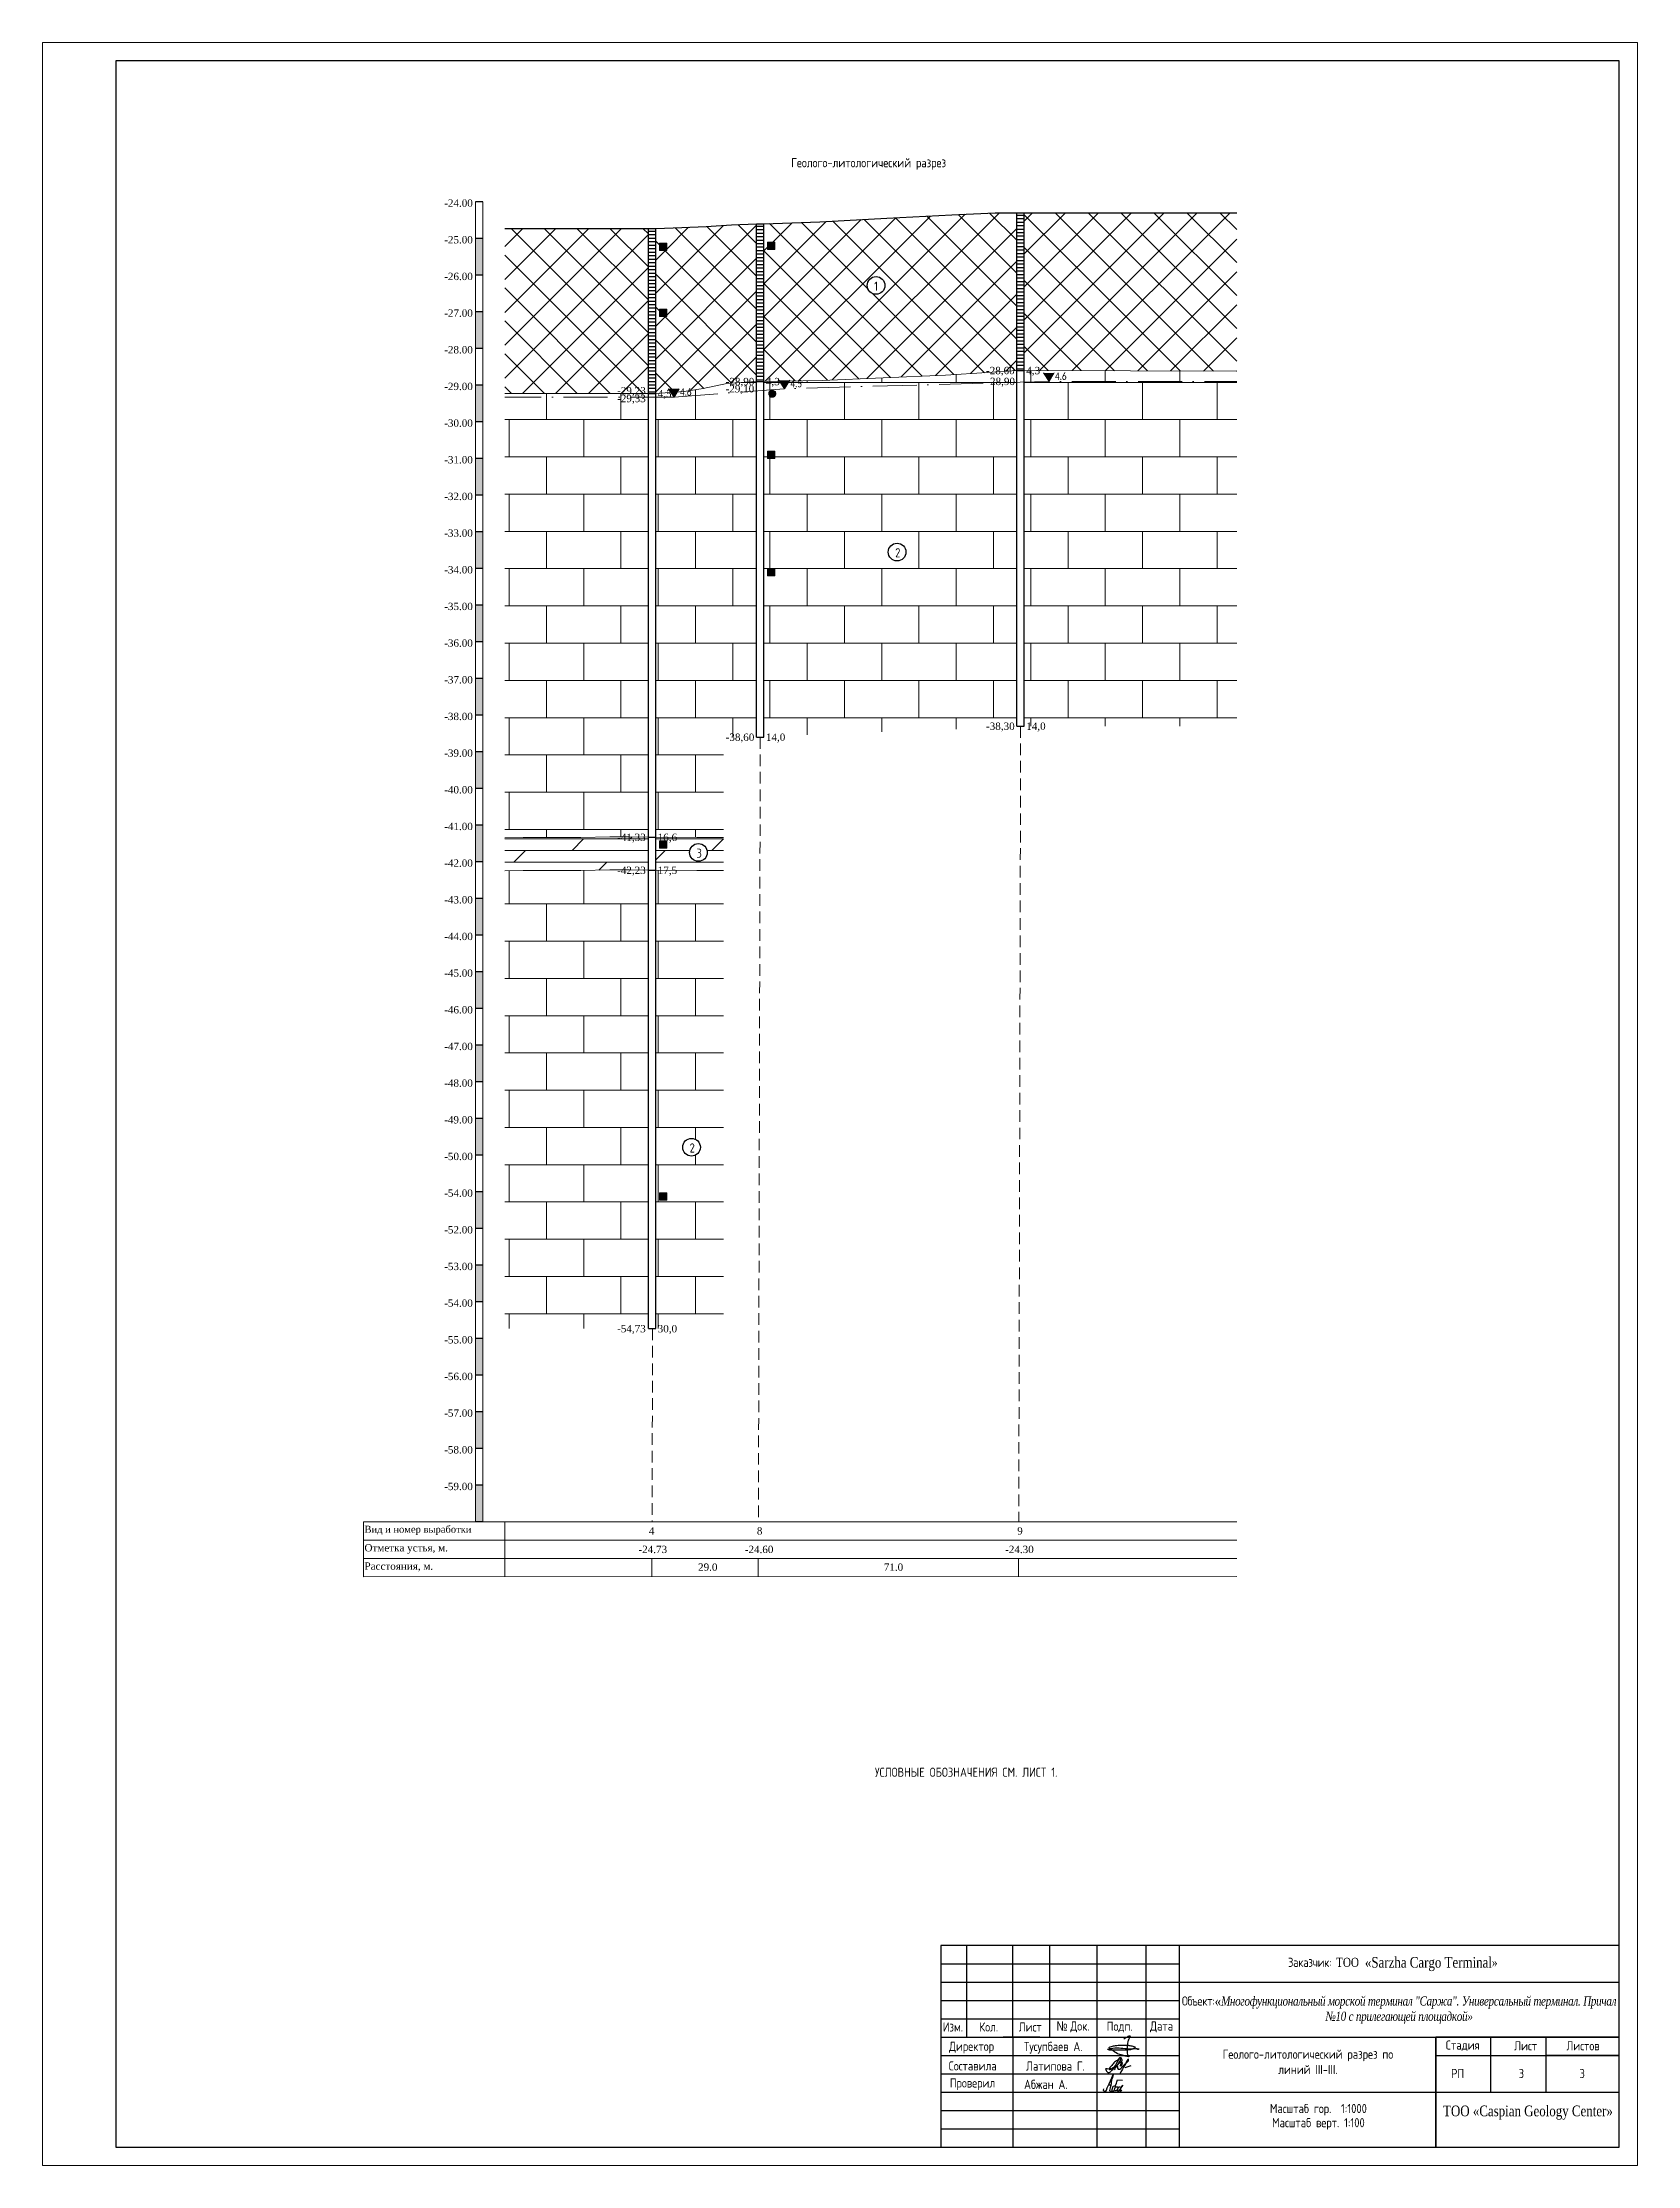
# Model space of a CAD drawing. Header units: millimetres. Extents: x 19501 to 20861, y 4502 to 5081.
# Drawn here: x 20426 to 20861, y 4502 to 5081 of the extents above; entities that cross this region are included whole.
import ezdxf

# ---------------------------------------------------------------- set-up
doc = ezdxf.new("R2010")
doc.units = ezdxf.units.MM
for name, pattern in [('ACAD_ISO03W100', [30, 12, -18]), ('ACAD_ISO10W100', [18, 12, -3, 0, -3]), ('HIDDEN2', [4.7625, 3.175, -1.5875])]:
    doc.linetypes.add(name, pattern=pattern)
for name, color, linetype, lineweight in [('ВодаГ', 160, 'ACAD_ISO03W100', 25), ('Известняк', 86, 'Continuous', 15), ('Мергель полускальный', 137, 'Continuous', 15), ('монолит', 1, 'Continuous', 9), ('Насып-навал грунта', 36, 'Continuous', 15), ('Рамка 1', 3, 'Continuous', 50)]:
    doc.layers.add(name, color=color, linetype=linetype, lineweight=lineweight)
doc.layers.add('керн', color=7, linetype='Continuous')
doc.layers.add('Рамка проb', color=7, linetype='Continuous')
doc.styles.add('roman', font='times.ttf')
doc.styles.add('simples.shx', font='simplex.shx', dxfattribs={"width": 0.8, "height": 2.5})
doc.styles.add('STYLE1', font='simplex.shx', dxfattribs={"width": 0.8})

msp = doc.modelspace()

# ---------------------------------------------------------------- texts
at = {"color": 7, "ltscale": 2, "style": 'simples.shx', "width": 0.8}
for s, p in [('1', (20653.22, 5013.56)), ('2', (20658.96, 4940.85)), ('3', (20604.78, 4858.93)), ('2', (20602.89, 4778.54))]:
    msp.add_text(s, height=2.5, dxfattribs=at).set_placement(p)
at = {"color": 0, "char_height": 2.5, "attachment_point": 5, "style": 'STYLE1'}
for s, insert, width in [('Геолого-литологический разрез', (20651.72, 5048.13), 118.8393), ('УСЛОВНЫЕ ОБОЗНАЧЕНИЯ СМ. ЛИСТ 1.', (20678.3, 4609.53), 118.8393), ('Изм.{\\Ftxt|c204; }', (20674.7, 4540.06), 10.4131), ('Кол.{\\Ftxt|c204; }', (20684.47, 4540.06), 11.8331), ('Лист{\\Ftxt|c204; }', (20695.78, 4540.06), 10.4131), ('{\\fArial|b0|i0|c204|p34;№ }Док.{\\Ftxt|c204; }', (20707.47, 4540.06), 12.1877), ('Подп.{\\Ftxt|c204; }', (20720.19, 4540.06), 10.7681), ('Дата{\\Ftxt|c204; }', (20731.62, 4540.06), 10.4531), ('Директор{\\Ftxt|c204; }', (20679.78, 4534.45), 17.5313), ('Тусупбаев А.', (20702.05, 4534.4), 24.9484), ('Геолого-литологический разрез по линий III-III.', (20771.52, 4530.55), 52.7703), ('Стадия{\\Ftxt|c204; }', (20813.73, 4534.92), 17.5328), ('Лист{\\Ftxt|c204; }', (20830.88, 4534.92), 15.0411), ('Листов{\\Ftxt|c204; }', (20846.53, 4534.92), 17.1773), ('Составила{\\Ftxt|c204; }', (20680.09, 4529.45), 21.0924), ('Латипова Г.{\\Ftxt|c204; }', (20702.66, 4529.4), 20.9651), ('РП', (20812.35, 4527.37), 11.1265), ('3', (20829.72, 4527.37), 10.4145), ('3', (20846.32, 4527.37), 10.4145), ('Проверил{\\Ftxt|c204; }', (20680.04, 4524.45), 19.5348), ('Абжан А.{\\Ftxt|c204; }', (20700.04, 4524.4), 17.5313), ('Масштаб гор.  1:1000{\\Ftxt|c204; }', (20774.37, 4517.48), 37.465), ('Масштаб верт. 1:100{\\Ftxt|c204; }', (20774.37, 4513.62), 37.465)]:
    msp.add_mtext(s, dxfattribs=dict(at, insert=insert, width=width))
at = {"color": 2, "attachment_point": 1, "style": 'roman'}
for s, insert, char_height, width, line_spacing_factor in [('{\\C256;-24.00}', (20535.97, 5038.47), 2, 8.3092, 0.72), ('{\\C256;-25.00}', (20535.97, 5028.47), 2, 8.3092, 0.72), ('{\\C256;-26.00}', (20535.97, 5018.47), 2, 8.3092, 0.72), ('{\\C256;-27.00}', (20535.97, 5008.47), 2, 8.3092, 0.72), ('{\\C256;-28.00}', (20535.97, 4998.47), 2, 8.3092, 0.72), ('{\\C256;4,3}', (20694.7, 4992.8), 2, 8.3092, 0.72), ('{\\C256;-29.00}', (20535.97, 4988.47), 2, 8.3092, 0.72), ('{\\C256;4,3}', (20623.7, 4989.8), 2, 8.3092, 0.72), ('{\\C256;-30.00}', (20535.97, 4978.47), 2, 8.3092, 0.72), ('{\\C256;-31.00}', (20535.97, 4968.47), 2, 8.3092, 0.72), ('{\\C256;-32.00}', (20535.97, 4958.47), 2, 8.3092, 0.72), ('{\\C256;-33.00}', (20535.97, 4948.47), 2, 8.3092, 0.72), ('{\\C256;-34.00}', (20535.97, 4938.47), 2, 8.3092, 0.72), ('{\\C256;-35.00}', (20535.97, 4928.47), 2, 8.3092, 0.72), ('{\\C256;-36.00}', (20535.97, 4918.47), 2, 8.3092, 0.72), ('{\\C256;-37.00}', (20535.97, 4908.47), 2, 8.3092, 0.72), ('{\\C256;-38.00}', (20535.97, 4898.47), 2, 8.3092, 0.72), ('{\\C256;14,0}', (20623.7, 4892.8), 2, 8.3092, 0.72), ('{\\C256;14,0}', (20694.7, 4895.8), 2, 8.3092, 0.72), ('{\\C256;-39.00}', (20535.97, 4888.47), 2, 8.3092, 0.72), ('{\\C256;-40.00}', (20535.97, 4878.47), 2, 8.3092, 0.72), ('{\\C256;-41.00}', (20535.97, 4868.47), 2, 8.3092, 0.72), ('{\\C256;16,6}', (20594.2, 4865.5), 2, 8.3092, 0.72), ('{\\C256;-42.00}', (20535.97, 4858.47), 2, 8.3092, 0.72), ('{\\C256;17,5}', (20594.2, 4856.5), 2, 8.3092, 0.72), ('{\\C256;-43.00}', (20535.97, 4848.47), 2, 8.3092, 0.72), ('{\\C256;-44.00}', (20535.97, 4838.47), 2, 8.3092, 0.72), ('{\\C256;-45.00}', (20535.97, 4828.47), 2, 8.3092, 0.72), ('{\\C256;-46.00}', (20535.97, 4818.47), 2, 8.3092, 0.72), ('{\\C256;-47.00}', (20535.97, 4808.47), 2, 8.3092, 0.72), ('{\\C256;-48.00}', (20535.97, 4798.47), 2, 8.3092, 0.72), ('{\\C256;-49.00}', (20535.97, 4788.47), 2, 8.3092, 0.72), ('{\\C256;-50.00}', (20535.97, 4778.47), 2, 8.3092, 0.72), ('{\\C256;-54.00}', (20535.97, 4768.47), 2, 8.3092, 0.72), ('{\\C256;-52.00}', (20535.97, 4758.47), 2, 8.3092, 0.72), ('{\\C256;-53.00}', (20535.97, 4748.47), 2, 8.3092, 0.72), ('{\\C256;-54.00}', (20535.97, 4738.47), 2, 8.3092, 0.72), ('{\\C256;30,0}', (20594.2, 4731.5), 2, 8.3092, 0.72), ('{\\C256;-55.00}', (20535.97, 4728.47), 2, 8.3092, 0.72), ('{\\C256;-56.00}', (20535.97, 4718.47), 2, 8.3092, 0.72), ('{\\C256;-57.00}', (20535.97, 4708.47), 2, 8.3092, 0.72), ('{\\C256;-58.00}', (20535.97, 4698.47), 2, 8.3092, 0.72), ('{\\C256;-59.00}', (20535.97, 4688.47), 2, 8.3092, 0.72), ('{\\C256;Вид и номер выработки}', (20514.23, 4676.75), 1.9, 50.4773, 0.631579), ('{\\C256;Расстояния, м.}', (20514.23, 4666.75), 2, 39.4868, 0.72), ('{\\C256;Отметка устья, м.}', (20514.23, 4671.75), 2, 39.4868, 0.72)]:
    msp.add_mtext(s, dxfattribs=dict(at, insert=insert, char_height=char_height, width=width, line_spacing_factor=line_spacing_factor))
at = {"char_height": 2, "width": 8.3092, "attachment_point": 1, "line_spacing_factor": 0.72, "style": 'roman'}
for s, insert in [('-28,60', (20683.74, 4992.8)), ('-29,23', (20583.13, 4987.3)), ('-29,33', (20583.13, 4985.17)), ('4,5', (20594.2, 4986.5)), ('-29,10', (20612.71, 4987.83)), ('-28,90', (20612.74, 4989.8)), ('-28,90', (20683.82, 4989.83)), ('-38,60', (20612.74, 4892.8)), ('-38,30', (20683.74, 4895.8)), ('-41,33', (20583.13, 4865.5)), ('-42,23', (20583.13, 4856.5)), ('-54,73', (20583.13, 4731.5)), ('4', (20591.78, 4676.34)), ('8', (20621.23, 4676.34)), ('9', (20692.23, 4676.34)), ('-24.73', (20588.94, 4671.3)), ('-24.60', (20617.94, 4671.3)), ('-24.30', (20688.94, 4671.3)), ('29.0', (20605.2, 4666.47)), ('71.0', (20655.85, 4666.47))]:
    msp.add_mtext(s, dxfattribs=dict(at, insert=insert))
at = {"color": 5, "lineweight": 13, "ltscale": 0.5, "char_height": 2, "width": 3.044, "attachment_point": 1, "style": 'STYLE1'}
for s, insert in [('{\\fCalibri|b0|i0|c204|p34;4.6}', (20702.54, 4991.23)), ('{\\fCalibri|b0|i0|c204|p34;4.6}', (20600.27, 4986.93)), ('{\\fCalibri|b0|i0|c204|p34;4.5}', (20630.4, 4989.23))]:
    msp.add_mtext(s, dxfattribs=dict(at, insert=insert))
at = {"color": 2, "char_height": 2.5, "width": 120.0086, "attachment_point": 5, "style": 'STYLE1'}
for s, insert in [('\\A1;{\\T0.95;\\C256;Заказчик: \\fTimes New Roman|b0|i0|c204|p18;\\T1;ТОО \\A0;\\H1.16667x; «\\fTimes New Roman|b0|i0|c0|p18;Sarzha Cargo Terminal\\A1;\\fTimes New Roman|b0|i0|c204|p18;\\H0.85714x;»\\fTimes New Roman|b0|i1|c204|p18;\\T0.95;  }', (20794.65, 4557.21)), ('{\\fTimes New Roman|b0|i0|c204|p18;\\H1.16667x;\\C256;ТОО «Caspian Geology Center»}', (20831.52, 4516.69))]:
    msp.add_mtext(s, dxfattribs=dict(at, insert=insert))
at = {"color": 0, "insert": (20796.37, 4544.76), "char_height": 2.5, "width": 120.0086, "attachment_point": 5, "line_spacing_factor": 0.9, "style": 'STYLE1'}
msp.add_mtext('\\A1;{\\T0.95;\\C256;Объект:\\A0;\\fTimes New Roman|b0|i0|c204|p18;\\H1.16667x;\\T1;«\\A1;\\fTimes New Roman|b0|i1|c204|p18;\\H0.85714x;\\T0.95;Многофункциональный морской терминал "Саржа". Универсальный терминал. Причал №10 с прилегающей площадкой»}', dxfattribs=at)

# ---------------------------------------------------------------- hatches: boundary and pattern name
h = msp.add_hatch()
h.set_pattern_fill('LINE', color=256, scale=0.3)
h.set_pattern_definition([(0, (-730781.7391, -5112699.8609), (0, 0.9525), [])])
h.paths.add_polyline_path([(20621.14, 4988.85), (20623.14, 4988.85), (20623.14, 5031.85), (20621.14, 5031.85)])
h = msp.add_hatch()
h.set_pattern_fill('LINE', color=256, scale=0.3)
h.set_pattern_definition([(0, (-730710.7391, -5112696.8609), (0, 0.9525), [])])
h.paths.add_polyline_path([(20692.14, 4991.85), (20694.14, 4991.85), (20694.14, 5034.85), (20692.14, 5034.85)])
at = {"lineweight": 13}
for points in [[(20546.53, 5027.85), (20544.53, 5027.85), (20544.53, 5017.85), (20546.53, 5017.85)], [(20546.53, 5007.85), (20544.53, 5007.85), (20544.53, 4997.85), (20546.53, 4997.85)], [(20546.53, 4987.85), (20544.53, 4987.85), (20544.53, 4977.85), (20546.53, 4977.85)], [(20546.53, 4967.85), (20544.53, 4967.85), (20544.53, 4957.85), (20546.53, 4957.85)], [(20546.53, 4947.85), (20544.53, 4947.85), (20544.53, 4937.85), (20546.53, 4937.85)], [(20546.53, 4927.85), (20544.53, 4927.85), (20544.53, 4917.85), (20546.53, 4917.85)], [(20546.53, 4907.85), (20544.53, 4907.85), (20544.53, 4897.85), (20546.53, 4897.85)], [(20546.53, 4887.85), (20544.53, 4887.85), (20544.53, 4877.85), (20546.53, 4877.85)], [(20546.53, 4867.85), (20544.53, 4867.85), (20544.53, 4857.85), (20546.53, 4857.85)], [(20546.53, 4847.85), (20544.53, 4847.85), (20544.53, 4837.85), (20546.53, 4837.85)], [(20546.53, 4827.85), (20544.53, 4827.85), (20544.53, 4817.85), (20546.53, 4817.85)], [(20546.53, 4807.85), (20544.53, 4807.85), (20544.53, 4797.85), (20546.53, 4797.85)], [(20546.53, 4787.85), (20544.53, 4787.85), (20544.53, 4777.85), (20546.53, 4777.85)], [(20546.53, 4767.85), (20544.53, 4767.85), (20544.53, 4757.85), (20546.53, 4757.85)], [(20546.53, 4747.85), (20544.53, 4747.85), (20544.53, 4737.85), (20546.53, 4737.85)], [(20546.53, 4727.85), (20544.53, 4727.85), (20544.53, 4717.85), (20546.53, 4717.85)], [(20546.53, 4707.85), (20544.53, 4707.85), (20544.53, 4697.85), (20546.53, 4697.85)], [(20546.53, 4687.85), (20544.53, 4687.85), (20544.53, 4677.85), (20546.53, 4677.85)]]:
    msp.add_hatch(color=251, dxfattribs=at).paths.add_polyline_path(points)
h = msp.add_hatch()
h.set_pattern_fill('LINE', color=256, scale=0.3)
h.set_pattern_definition([(0, (-730811.2399, -5112703.1609), (0, 0.9525), [])])
h.paths.add_polyline_path([(20591.64, 4985.55), (20593.64, 4985.55), (20593.64, 5030.55), (20591.64, 5030.55)])
at = {"lineweight": 13, "ltscale": 0.5}
for points in [[(20702.33, 4991.13), (20699.37, 4991.13), (20700.92, 4988.85)], [(20600.05, 4986.83), (20597.09, 4986.83), (20598.64, 4984.55)], [(20630.18, 4989.13), (20627.22, 4989.13), (20628.77, 4986.85)]]:
    msp.add_hatch(color=5, dxfattribs=at).paths.add_polyline_path(points)
at = {"layer": 'ВодаГ', "lineweight": 13, "ltscale": 0.2}
msp.add_hatch(color=256, dxfattribs=at).paths.add_polyline_path([(20626.39, 4985.55, 1), (20624.32, 4985.55, 1)])
at = {"layer": 'Известняк'}
h = msp.add_hatch(dxfattribs=at)
h.set_pattern_fill('AR-B816', color=256, scale=0.05, style=0)
h.paths.add_polyline_path([(20591.64, 4985.55), (20552.49, 4985.55), (20552.49, 4864.38), (20557.54, 4864.47), (20565.68, 4864.47), (20573.25, 4864.44), (20581.15, 4864.6), (20586.54, 4864.6), (20591.64, 4864.55)])
h.paths.add_polyline_path([(20621.14, 4988.85), (20613.02, 4988.3), (20606.62, 4986.88), (20601.45, 4986.11), (20599.52, 4985.97), (20598.64, 4984.55), (20597.76, 4985.84), (20593.64, 4985.55), (20593.64, 4864.55), (20604.85, 4864.49), (20612.18, 4864.44), (20612.18, 4891.96), (20621.14, 4891.85)])
h.paths.add_polyline_path([(20692.14, 4991.85), (20684.07, 4991.26), (20672.69, 4990.53), (20655.7, 4989.85), (20639.02, 4989.1), (20630.08, 4988.96), (20628.77, 4986.85), (20627.37, 4988.92), (20623.14, 4988.85), (20623.14, 4891.85), (20647.45, 4893.03), (20673.96, 4893.87), (20692.14, 4894.85)])
h.paths.add_polyline_path([(20657.07, 4942.29, -1), (20661.89, 4942.29, -1)], flags=16)
h.paths.add_polyline_path([(20626.14, 4935.85), (20624.14, 4935.85), (20624.14, 4937.85), (20626.14, 4937.85)], flags=16)
h.paths.add_polyline_path([(20626.14, 4967.85), (20624.14, 4967.85), (20624.14, 4969.85), (20626.14, 4969.85)], flags=16)
h.paths.add_polyline_path([(20624.32, 4985.55, -1), (20626.39, 4985.55, -1)], flags=16)
h.paths.add_polyline_path([(20752.09, 4991.6), (20694.14, 4991.85), (20694.14, 4894.85), (20752.09, 4894.85)])
h.paths.add_polyline_path([(20591.64, 4855.55), (20586.54, 4855.6), (20581.15, 4855.6), (20573.25, 4855.44), (20565.68, 4855.47), (20557.54, 4855.47), (20552.49, 4855.38), (20552.49, 4730.55), (20591.64, 4730.55)])
h.paths.add_polyline_path([(20612.18, 4855.44), (20604.85, 4855.49), (20593.64, 4855.55), (20593.64, 4730.55), (20612.18, 4730.55)])
h.paths.add_polyline_path([(20605.82, 4779.98, -1), (20601.01, 4779.98, -1)], flags=16)
h.paths.add_polyline_path([(20596.64, 4767.55), (20596.64, 4765.55), (20594.64, 4765.55), (20594.64, 4767.55)], flags=16)
h.paths.add_polyline_path([(20582.51, 4982.03), (20591.14, 4982.03), (20591.14, 4986.3), (20582.51, 4986.3)], flags=9)
h.paths.add_polyline_path([(20582.51, 4984.16), (20591.14, 4984.16), (20591.14, 4988.43), (20582.51, 4988.43)], flags=9)
h.paths.add_polyline_path([(20582.51, 4862.36), (20591.14, 4862.36), (20591.14, 4866.63), (20582.51, 4866.63)], flags=9)
h.paths.add_polyline_path([(20612.09, 4984.69), (20620.72, 4984.69), (20620.72, 4988.96), (20612.09, 4988.96)], flags=9)
h.paths.add_polyline_path([(20612.13, 4986.66), (20620.75, 4986.66), (20620.75, 4990.93), (20612.13, 4990.93)], flags=9)
h.paths.add_polyline_path([(20593.65, 4983.36), (20598.35, 4983.36), (20598.35, 4987.63), (20593.65, 4987.63)], flags=24)
h.paths.add_polyline_path([(20599.71, 4983.56), (20603.9, 4983.56), (20603.9, 4988.41), (20599.71, 4988.41)], flags=24)
h.paths.add_polyline_path([(20593.35, 4862.36), (20599.52, 4862.36), (20599.52, 4866.63), (20593.35, 4866.63)], flags=9)
h.paths.add_polyline_path([(20612.13, 4889.66), (20620.75, 4889.66), (20620.75, 4893.93), (20612.13, 4893.93)], flags=24)
h.paths.add_polyline_path([(20683.2, 4986.69), (20691.83, 4986.69), (20691.83, 4990.96), (20683.2, 4990.96)], flags=24)
h.paths.add_polyline_path([(20658.33, 4940.22), (20660.92, 4940.22), (20660.92, 4943.97), (20658.33, 4943.97)], flags=8)
h.paths.add_polyline_path([(20683.13, 4989.66), (20691.75, 4989.66), (20691.75, 4993.93), (20683.13, 4993.93)], flags=9)
h.paths.add_polyline_path([(20623.15, 4986.66), (20627.85, 4986.66), (20627.85, 4990.93), (20623.15, 4990.93)], flags=24)
h.paths.add_polyline_path([(20629.84, 4985.88), (20634.03, 4985.88), (20634.03, 4990.73), (20629.84, 4990.73)], flags=24)
h.paths.add_polyline_path([(20683.13, 4892.66), (20691.75, 4892.66), (20691.75, 4896.93), (20683.13, 4896.93)], flags=25)
h.paths.add_polyline_path([(20622.85, 4889.66), (20629.02, 4889.66), (20629.02, 4893.93), (20622.85, 4893.93)], flags=9)
h.paths.add_polyline_path([(20694.15, 4989.66), (20698.85, 4989.66), (20698.85, 4993.93), (20694.15, 4993.93)], flags=9)
h.paths.add_polyline_path([(20701.98, 4987.86), (20706.17, 4987.86), (20706.17, 4992.71), (20701.98, 4992.71)], flags=9)
h.paths.add_polyline_path([(20693.85, 4892.66), (20700.02, 4892.66), (20700.02, 4896.93), (20693.85, 4896.93)], flags=9)
h.paths.add_polyline_path([(20582.51, 4853.36), (20591.14, 4853.36), (20591.14, 4857.63), (20582.51, 4857.63)], flags=9)
h.paths.add_polyline_path([(20582.51, 4728.36), (20591.14, 4728.36), (20591.14, 4732.63), (20582.51, 4732.63)], flags=9)
h.paths.add_polyline_path([(20602.27, 4777.91), (20604.85, 4777.91), (20604.85, 4781.66), (20602.27, 4781.66)], flags=8)
h.paths.add_polyline_path([(20593.35, 4853.36), (20599.52, 4853.36), (20599.52, 4857.63), (20593.35, 4857.63)], flags=9)
h.paths.add_polyline_path([(20593.58, 4728.36), (20599.75, 4728.36), (20599.75, 4732.63), (20593.58, 4732.63)], flags=9)
at = {"layer": 'керн', "lineweight": 13, "ltscale": 0.9}
for points in [[(20626.14, 4967.85), (20626.14, 4969.85), (20624.14, 4969.85), (20624.14, 4967.85)], [(20626.14, 4935.85), (20626.14, 4937.85), (20624.14, 4937.85), (20624.14, 4935.85)], [(20596.64, 4861.55), (20596.64, 4863.55), (20594.64, 4863.55), (20594.64, 4861.55)], [(20596.64, 4765.55), (20596.64, 4767.55), (20594.64, 4767.55), (20594.64, 4765.55)]]:
    msp.add_hatch(color=8, dxfattribs=at).paths.add_polyline_path(points)
at = {"layer": 'Мергель полускальный'}
h = msp.add_hatch(dxfattribs=at)
h.set_pattern_fill('DOLMIT', color=256, scale=0.5, style=0)
h.paths.add_polyline_path([(20591.64, 4864.55), (20586.54, 4864.6), (20581.15, 4864.6), (20573.25, 4864.44), (20565.68, 4864.47), (20557.54, 4864.47), (20552.49, 4864.38), (20552.49, 4855.38), (20557.54, 4855.47), (20565.68, 4855.47), (20573.25, 4855.44), (20581.15, 4855.6), (20586.54, 4855.6), (20591.64, 4855.55)])
h.paths.add_polyline_path([(20612.18, 4864.44), (20604.85, 4864.49), (20593.64, 4864.55), (20593.64, 4855.55), (20604.85, 4855.49), (20612.18, 4855.44)])
h.paths.add_polyline_path([(20596.64, 4861.55), (20594.64, 4861.55), (20594.64, 4863.55), (20596.64, 4863.55)], flags=16)
h.paths.add_polyline_path([(20602.9, 4860.37, -1), (20607.71, 4860.37, -1)], flags=16)
h.paths.add_polyline_path([(20582.51, 4853.36), (20591.14, 4853.36), (20591.14, 4857.63), (20582.51, 4857.63)], flags=9)
h.paths.add_polyline_path([(20582.51, 4862.36), (20591.14, 4862.36), (20591.14, 4866.63), (20582.51, 4866.63)], flags=9)
h.paths.add_polyline_path([(20604.16, 4858.3), (20606.74, 4858.3), (20606.74, 4862.05), (20604.16, 4862.05)], flags=8)
h.paths.add_polyline_path([(20593.35, 4853.36), (20599.52, 4853.36), (20599.52, 4857.63), (20593.35, 4857.63)], flags=9)
h.paths.add_polyline_path([(20593.35, 4862.36), (20599.52, 4862.36), (20599.52, 4866.63), (20593.35, 4866.63)], flags=9)
at = {"layer": 'монолит', "lineweight": 13, "ltscale": 0.9}
for points in [[(20596.64, 5024.55), (20596.64, 5026.55), (20594.64, 5026.55), (20594.64, 5024.55)], [(20626.14, 5024.85), (20626.14, 5026.85), (20624.14, 5026.85), (20624.14, 5024.85)], [(20596.64, 5006.55), (20596.64, 5008.55), (20594.64, 5008.55), (20594.64, 5006.55)]]:
    msp.add_hatch(color=256, dxfattribs=at).paths.add_polyline_path(points)
at = {"layer": 'Насып-навал грунта', "lineweight": 13}
h = msp.add_hatch(dxfattribs=at)
h.set_pattern_fill('NET', color=256, scale=2, angle=45, style=0)
h.paths.add_polyline_path([(20591.64, 5030.55), (20552.49, 5030.55), (20552.49, 4985.55), (20591.64, 4985.55)])
h.paths.add_polyline_path([(20621.14, 5031.85), (20614.3, 5031.52), (20607.44, 5031.04), (20600.77, 5030.8), (20593.64, 5030.55), (20593.64, 4985.55), (20601.45, 4986.11), (20606.62, 4986.88), (20613.02, 4988.3), (20621.14, 4988.85)])
h.paths.add_polyline_path([(20596.64, 5006.55), (20594.64, 5006.55), (20594.64, 5008.55), (20596.64, 5008.55)], flags=16)
h.paths.add_polyline_path([(20596.64, 5024.55), (20594.64, 5024.55), (20594.64, 5026.55), (20596.64, 5026.55)], flags=16)
h.paths.add_polyline_path([(20692.14, 5034.85), (20686.2, 5034.83), (20674.36, 5034.22), (20656.68, 5033.36), (20638.39, 5032.38), (20623.14, 5031.85), (20623.14, 4988.85), (20639.02, 4989.1), (20655.7, 4989.85), (20672.69, 4990.53), (20684.07, 4991.26), (20692.14, 4991.85)])
h.paths.add_polyline_path([(20651.34, 5015, -1), (20656.15, 5015, -1)], flags=16)
h.paths.add_polyline_path([(20626.14, 5024.85), (20624.14, 5024.85), (20624.14, 5026.85), (20626.14, 5026.85)], flags=16)
h.paths.add_polyline_path([(20752.09, 5034.85), (20694.14, 5034.85), (20694.14, 4991.85), (20752.09, 4991.6)])
h.paths.add_polyline_path([(20582.51, 4982.03), (20591.14, 4982.03), (20591.14, 4986.3), (20582.51, 4986.3)], flags=9)
h.paths.add_polyline_path([(20582.51, 4984.16), (20591.14, 4984.16), (20591.14, 4988.43), (20582.51, 4988.43)], flags=9)
h.paths.add_polyline_path([(20612.09, 4984.69), (20620.72, 4984.69), (20620.72, 4988.96), (20612.09, 4988.96)], flags=9)
h.paths.add_polyline_path([(20612.13, 4986.66), (20620.75, 4986.66), (20620.75, 4990.93), (20612.13, 4990.93)], flags=24)
h.paths.add_polyline_path([(20593.65, 4983.36), (20598.35, 4983.36), (20598.35, 4987.63), (20593.65, 4987.63)], flags=9)
h.paths.add_polyline_path([(20599.71, 4983.56), (20603.9, 4983.56), (20603.9, 4988.41), (20599.71, 4988.41)], flags=9)
h.paths.add_polyline_path([(20652.6, 5012.93), (20654.32, 5012.93), (20654.32, 5016.68), (20652.6, 5016.68)], flags=8)
h.paths.add_polyline_path([(20683.13, 4989.66), (20691.75, 4989.66), (20691.75, 4993.93), (20683.13, 4993.93)], flags=25)
h.paths.add_polyline_path([(20623.15, 4986.66), (20627.85, 4986.66), (20627.85, 4990.93), (20623.15, 4990.93)], flags=9)
h.paths.add_polyline_path([(20629.84, 4985.88), (20634.03, 4985.88), (20634.03, 4990.73), (20629.84, 4990.73)], flags=9)
h.paths.add_polyline_path([(20694.15, 4989.66), (20698.85, 4989.66), (20698.85, 4993.93), (20694.15, 4993.93)], flags=9)
h.paths.add_polyline_path([(20701.98, 4987.86), (20706.17, 4987.86), (20706.17, 4992.71), (20701.98, 4992.71)], flags=9)

# ---------------------------------------------------------------- linework, layer by layer
at = {"color": 7, "lineweight": 13}
for p, q in [((20544.53, 5037.85), (20544.53, 4677.85)), ((20546.53, 4677.85), (20546.53, 5037.85)), ((20513.99, 4677.85), (20513.99, 4662.85)), ((20513.99, 4677.85), (20752.09, 4677.85)), ((20513.99, 4672.85), (20752.09, 4672.85)), ((20513.99, 4667.85), (20752.09, 4667.85)), ((20592.63, 4667.85), (20592.63, 4662.86)), ((20621.63, 4667.85), (20621.63, 4662.86)), ((20692.63, 4667.85), (20692.63, 4662.86)), ((20513.99, 4662.85), (20752.09, 4662.87))]:
    msp.add_line(p, q, dxfattribs=at)
at = {"color": 7}
for p, q in [((20546.53, 5037.85), (20544.53, 5037.85)), ((20546.53, 5037.85), (20544.53, 5037.85)), ((20546.53, 5027.85), (20544.53, 5027.85)), ((20546.53, 5027.85), (20544.53, 5027.85)), ((20546.53, 5017.85), (20544.53, 5017.85)), ((20546.53, 5017.85), (20544.53, 5017.85)), ((20546.53, 5007.85), (20544.53, 5007.85)), ((20546.53, 5007.85), (20544.53, 5007.85)), ((20546.53, 4997.85), (20544.53, 4997.85)), ((20546.53, 4997.85), (20544.53, 4997.85)), ((20546.53, 4987.85), (20544.53, 4987.85)), ((20546.53, 4987.85), (20544.53, 4987.85)), ((20546.53, 4977.85), (20544.53, 4977.85)), ((20546.53, 4977.85), (20544.53, 4977.85)), ((20546.53, 4967.85), (20544.53, 4967.85)), ((20546.53, 4967.85), (20544.53, 4967.85)), ((20546.53, 4957.85), (20544.53, 4957.85)), ((20546.53, 4957.85), (20544.53, 4957.85)), ((20546.53, 4947.85), (20544.53, 4947.85)), ((20546.53, 4947.85), (20544.53, 4947.85)), ((20546.53, 4937.85), (20544.53, 4937.85)), ((20546.53, 4937.85), (20544.53, 4937.85)), ((20546.53, 4927.85), (20544.53, 4927.85)), ((20546.53, 4927.85), (20544.53, 4927.85)), ((20546.53, 4917.85), (20544.53, 4917.85)), ((20546.53, 4917.85), (20544.53, 4917.85)), ((20546.53, 4907.85), (20544.53, 4907.85)), ((20546.53, 4907.85), (20544.53, 4907.85)), ((20546.53, 4897.85), (20544.53, 4897.85)), ((20546.53, 4897.85), (20544.53, 4897.85)), ((20546.53, 4887.85), (20544.53, 4887.85)), ((20546.53, 4887.85), (20544.53, 4887.85)), ((20546.53, 4877.85), (20544.53, 4877.85)), ((20546.53, 4877.85), (20544.53, 4877.85)), ((20546.53, 4867.85), (20544.53, 4867.85)), ((20546.53, 4867.85), (20544.53, 4867.85)), ((20546.53, 4857.85), (20544.53, 4857.85)), ((20546.53, 4857.85), (20544.53, 4857.85)), ((20546.53, 4847.85), (20544.53, 4847.85)), ((20546.53, 4847.85), (20544.53, 4847.85)), ((20546.53, 4837.85), (20544.53, 4837.85)), ((20546.53, 4837.85), (20544.53, 4837.85)), ((20546.53, 4827.85), (20544.53, 4827.85)), ((20546.53, 4827.85), (20544.53, 4827.85)), ((20546.53, 4817.85), (20544.53, 4817.85)), ((20546.53, 4817.85), (20544.53, 4817.85)), ((20546.53, 4807.85), (20544.53, 4807.85)), ((20546.53, 4807.85), (20544.53, 4807.85)), ((20546.53, 4797.85), (20544.53, 4797.85)), ((20546.53, 4797.85), (20544.53, 4797.85)), ((20546.53, 4787.85), (20544.53, 4787.85)), ((20546.53, 4787.85), (20544.53, 4787.85)), ((20546.53, 4777.85), (20544.53, 4777.85)), ((20546.53, 4777.85), (20544.53, 4777.85)), ((20546.53, 4767.85), (20544.53, 4767.85)), ((20546.53, 4767.85), (20544.53, 4767.85)), ((20546.53, 4757.85), (20544.53, 4757.85)), ((20546.53, 4757.85), (20544.53, 4757.85)), ((20546.53, 4747.85), (20544.53, 4747.85)), ((20546.53, 4747.85), (20544.53, 4747.85)), ((20546.53, 4737.85), (20544.53, 4737.85)), ((20546.53, 4737.85), (20544.53, 4737.85)), ((20546.53, 4727.85), (20544.53, 4727.85)), ((20546.53, 4727.85), (20544.53, 4727.85)), ((20546.53, 4717.85), (20544.53, 4717.85)), ((20546.53, 4717.85), (20544.53, 4717.85)), ((20546.53, 4707.85), (20544.53, 4707.85)), ((20546.53, 4707.85), (20544.53, 4707.85)), ((20546.53, 4697.85), (20544.53, 4697.85)), ((20546.53, 4697.85), (20544.53, 4697.85)), ((20546.53, 4687.85), (20544.53, 4687.85)), ((20546.53, 4687.85), (20544.53, 4687.85)), ((20546.53, 4677.85), (20544.53, 4677.85)), ((20546.53, 4677.85), (20544.53, 4677.85))]:
    msp.add_line(p, q, dxfattribs=at)
for p, q in [((20621.14, 4891.85), (20621.14, 5031.85)), ((20623.14, 4891.85), (20623.14, 5031.85)), ((20692.14, 4894.85), (20692.14, 5034.85)), ((20694.14, 4894.85), (20694.14, 5034.85)), ((20591.64, 4730.55), (20591.64, 5030.55)), ((20593.64, 4730.55), (20593.64, 5030.55)), ((20856.41, 4562.27), (20671.41, 4562.27)), ((20671.41, 4562.27), (20671.41, 4507.27)), ((20671.41, 4557.27), (20736.41, 4557.27)), ((20678.41, 4562.27), (20678.41, 4537.27)), ((20691.08, 4537.27), (20691.08, 4562.27)), ((20701.08, 4562.27), (20701.08, 4537.27)), ((20714.08, 4507.27), (20714.08, 4562.27)), ((20727.39, 4507.27), (20727.39, 4562.27)), ((20736.41, 4562.27), (20736.41, 4507.27)), ((20671.41, 4552.27), (20856.41, 4552.27)), ((20671.41, 4547.27), (20736.41, 4547.27)), ((20671.41, 4542.27), (20736.41, 4542.27)), ((20671.41, 4537.27), (20856.41, 4537.27)), ((20678.41, 4537.27), (20688.41, 4537.27)), ((20698.41, 4537.27), (20688.41, 4537.27)), ((20691.08, 4537.27), (20691.08, 4507.27)), ((20806.41, 4537.27), (20806.41, 4532.27)), ((20856.41, 4537.27), (20806.41, 4537.27)), ((20806.41, 4507.27), (20806.41, 4537.27)), ((20806.41, 4537.27), (20806.41, 4507.27)), ((20821.41, 4522.27), (20821.41, 4537.27)), ((20821.41, 4537.27), (20836.41, 4537.27)), ((20671.41, 4532.27), (20736.41, 4532.27)), ((20806.41, 4532.27), (20856.41, 4532.27)), ((20856.41, 4532.27), (20836.41, 4532.27)), ((20671.41, 4527.27), (20736.41, 4527.27)), ((20671.41, 4522.27), (20856.41, 4522.27)), ((20671.41, 4517.27), (20736.41, 4517.27)), ((20671.41, 4512.27), (20736.41, 4512.27))]:
    msp.add_line(p, q)
at = {"color": 5, "lineweight": 13, "ltscale": 0.5}
for p, q in [((20700.92, 4988.85), (20699.37, 4991.13)), ((20702.33, 4991.13), (20700.92, 4988.85)), ((20598.64, 4984.55), (20597.09, 4986.83)), ((20600.05, 4986.83), (20598.64, 4984.55)), ((20628.77, 4986.85), (20627.22, 4989.13)), ((20630.18, 4989.13), (20628.77, 4986.85))]:
    msp.add_line(p, q, dxfattribs=at)
at = {"linetype": 'HIDDEN2', "lineweight": 13}
for p, q in [((20693.17, 4894.85), (20692.66, 4677.85)), ((20622.16, 4891.85), (20621.66, 4677.85)), ((20592.79, 4730.55), (20592.66, 4677.85))]:
    msp.add_line(p, q, dxfattribs=at)
at = {"linetype": 'Continuous'}
msp.add_line((20836.41, 4537.27), (20836.41, 4522.27), dxfattribs=at)
at = {"color": 7, "lineweight": 30}
msp.add_lwpolyline([(20552.49, 5030.55), (20593.64, 5030.55), (20600.77, 5030.8), (20607.44, 5031.04), (20614.3, 5031.52), (20621.14, 5031.85), (20623.14, 5031.85), (20638.39, 5032.38), (20656.68, 5033.36), (20674.36, 5034.22), (20686.2, 5034.83), (20692.14, 5034.85), (20694.14, 5034.85), (20752.09, 5034.85)], dxfattribs=at)
at = {"color": 7, "lineweight": 15}
for points in [[(20552.49, 4985.55), (20593.64, 4985.55), (20601.45, 4986.11), (20606.62, 4986.88), (20613.02, 4988.3), (20621.14, 4988.85), (20623.14, 4988.85), (20639.02, 4989.1), (20655.7, 4989.85), (20672.69, 4990.53), (20684.07, 4991.26), (20692.14, 4991.85), (20694.14, 4991.85), (20752.09, 4991.6)], [(20552.49, 4864.38), (20552.49, 4864.38), (20557.54, 4864.47), (20565.68, 4864.47), (20573.25, 4864.44), (20581.15, 4864.6), (20586.54, 4864.6), (20591.64, 4864.55), (20593.64, 4864.55), (20604.85, 4864.49), (20612.18, 4864.44)], [(20552.49, 4855.38), (20552.49, 4855.38), (20557.54, 4855.47), (20565.68, 4855.47), (20573.25, 4855.44), (20581.15, 4855.6), (20586.54, 4855.6), (20591.64, 4855.55), (20593.64, 4855.55), (20604.85, 4855.49), (20612.18, 4855.44)]]:
    msp.add_lwpolyline(points, dxfattribs=at)
for points in [[(20692.14, 4991.85), (20694.14, 4991.85)], [(20591.64, 4985.55), (20593.64, 4985.55)], [(20621.14, 4988.85), (20623.14, 4988.85)], [(20692.14, 4894.85), (20694.14, 4894.85)], [(20621.14, 4891.85), (20623.14, 4891.85)], [(20591.64, 4864.55), (20593.64, 4864.55)], [(20591.64, 4855.55), (20593.64, 4855.55)], [(20591.64, 4730.55), (20593.64, 4730.55)]]:
    msp.add_lwpolyline(points)
at = {"color": 7, "lineweight": 13}
msp.add_lwpolyline([(20552.49, 4677.85), (20552.49, 4662.85)], dxfattribs=at)
at = {"color": 160, "elevation": 14.21}
msp.add_lwpolyline([(20721.68, 4529.03), (20723.31, 4529.56)], dxfattribs=at)
at = {"color": 160}
for points in [[(20715.77, 4523.21), (20715.71, 4522.83), (20715.88, 4522.61), (20716.4, 4522.57), (20716.63, 4522.85), (20716.77, 4523.45), (20717.03, 4524), (20717.31, 4524.56), (20718.02, 4526.22), (20718.38, 4527.14), (20718.29, 4526.62), (20718.13, 4526), (20717.98, 4525.62), (20717.84, 4524.73), (20717.75, 4524.1), (20717.59, 4523.49), (20717.44, 4522.73), (20717.56, 4522.58), (20717.93, 4522.57), (20718.04, 4522.68), (20718.15, 4522.53), (20718.58, 4522.55), (20718.78, 4522.85), (20718.87, 4523.32), (20719.03, 4523.7), (20719.08, 4523.9), (20718.65, 4523.88), (20718.37, 4523.87), (20718.24, 4523.65), (20718.18, 4523.46), (20718.09, 4523.2), (20718.01, 4522.92), (20718.04, 4522.68)], [(20717.18, 4524.3), (20717.77, 4524.28)], [(20719.03, 4523.7), (20719.44, 4523.71), (20719.65, 4523.69), (20719.65, 4523.33), (20719.56, 4523.11), (20719.32, 4522.77), (20719.2, 4522.68), (20718.93, 4522.64)], [(20719.08, 4523.9), (20719.16, 4524.25), (20719.27, 4524.72), (20719.37, 4525.14), (20719.61, 4525.66), (20720.95, 4525.55)], [(20719.85, 4523.65), (20719.65, 4523.33), (20719.46, 4522.74), (20719.43, 4522.63)], [(20720.26, 4523.63), (20719.96, 4523.61), (20719.81, 4523.44), (20719.65, 4523.33), (20719.61, 4523), (20719.58, 4522.73), (20719.62, 4522.57), (20719.95, 4522.56), (20720.34, 4522.97), (20720.52, 4523.49), (20720.75, 4523.94), (20721, 4524.18), (20720.52, 4523.49), (20720.34, 4522.97), (20720.3, 4522.57), (20720.57, 4522.67), (20720.73, 4522.92)]]:
    msp.add_lwpolyline(points, dxfattribs=at)
at = {"ltscale": 3}
for centre in [(20653.74, 5015), (20659.48, 4942.29), (20605.3, 4860.37), (20603.41, 4779.98)]:
    msp.add_circle(centre, 2.41, dxfattribs=at)
at = {"color": 5, "lineweight": 25}
msp.add_spline([(20721.34, 4536.81), (20721.88, 4537.15), (20722.29, 4537.4), (20722.77, 4537.64), (20722.99, 4537.68), (20722.99, 4537.41), (20722.82, 4537.08), (20722.33, 4535.68), (20722.2, 4534.18), (20722.3, 4532.59), (20722.56, 4532.17), (20722.71, 4531.9), (20722.59, 4531.92), (20719.62, 4532.76), (20717.85, 4533.89), (20717.29, 4534.5), (20717.63, 4534.67), (20718.74, 4534.94), (20719.43, 4535.04), (20720.63, 4535.12), (20721.97, 4535.1), (20722.96, 4534.99), (20723.48, 4534.9), (20724.03, 4534.75), (20724.41, 4534.43), (20723.98, 4534.16), (20723.09, 4533.86), (20721.46, 4533.72), (20719.66, 4533.71), (20717.68, 4533.74), (20717.14, 4533.81), (20716.86, 4533.96), (20716.99, 4534.01), (20721.64, 4534.23), (20724.59, 4534.15), (20725.15, 4534.1), (20725.35, 4533.96), (20725.06, 4533.88), (20725.02, 4534.03), (20725.49, 4534.07)], degree=3, dxfattribs=at)
at = {"color": 160}
for points in [[(20717.67, 4528.78, 14.21), (20717.34, 4528.65, 14.21), (20716.73, 4528.61, 14.21), (20716.39, 4528.7, 14.21), (20716.61, 4528.01, 14.21), (20716.99, 4527.66, 14.21), (20717.34, 4527.66, 14.21), (20717.67, 4527.81, 14.21), (20717.85, 4528.06, 14.21), (20718.33, 4528.48, 14.21), (20719.01, 4529.53, 14.21), (20719.83, 4531.05, 14.21), (20720.25, 4531.72, 14.21), (20720.6, 4531.67, 14.21), (20720.31, 4530.88, 14.21), (20719.43, 4529.54, 14.21), (20718.64, 4528.37, 14.21)], [(20719.41, 4529.42, 14.21), (20719.87, 4530, 14.21), (20720.4, 4530.48, 14.21), (20720.67, 4530.61, 14.21), (20720.82, 4530.17, 14.21), (20720.65, 4529.56, 14.21), (20720.43, 4529.38, 14.21), (20720.53, 4529.89, 14.21), (20720.76, 4530.53, 14.21), (20720.84, 4530.9, 14.21), (20720.75, 4531.23, 14.21), (20720.29, 4531.27, 14.21), (20719.72, 4531.05, 14.21), (20718.8, 4530.48, 14.21), (20718.04, 4529.56, 14.21), (20717.36, 4528.7, 14.21), (20717.34, 4528.54, 14.21), (20717.52, 4528.5, 14.21), (20718, 4528.74, 14.21), (20718.93, 4529.29, 14.21), (20719.37, 4529.45, 14.21), (20719.57, 4529.31, 14.21), (20719.56, 4528.79, 14.21), (20720.09, 4528.52, 14.21), (20720.73, 4529.03, 14.21), (20721.53, 4529.86, 14.21), (20722.16, 4530.39, 14.21), (20722.6, 4531.01, 14.21), (20722.56, 4531.28, 14.21), (20722.19, 4530.94, 14.21), (20721.75, 4530.02, 14.21), (20720.64, 4528.06, 14.21), (20720.16, 4527.2, 14.21)]]:
    msp.add_spline(points, degree=3, dxfattribs=at)
at = {"layer": 'ВодаГ', "linetype": 'ACAD_ISO10W100', "lineweight": 18, "flags": 128}
for points in [[(20598.64, 4984.55), (20628.77, 4986.85), (20700.92, 4988.85), (20752.09, 4988.85)], [(20598.64, 4984.55), (20552.49, 4984.55)]]:
    msp.add_lwpolyline(points, dxfattribs=at)
at = {"layer": 'ВодаГ', "lineweight": 13, "ltscale": 0.2}
msp.add_circle((20625.36, 4985.55), 1.04, dxfattribs=at)
at = {"layer": 'Рамка 1', "color": 7, "lineweight": 20}
msp.add_lwpolyline([(20861.41, 5081.27), (20861.41, 4502.27), (20426.41, 4502.27), (20426.41, 5081.27)], close=True, dxfattribs=at)
at = {"layer": 'Рамка 1', "color": 7, "lineweight": 30}
msp.add_lwpolyline([(20856.41, 4507.27), (20856.41, 5076.27), (20446.41, 5076.27), (20446.41, 4507.27)], close=True, dxfattribs=at)
at = {"layer": 'Рамка проb', "lineweight": 13, "ltscale": 2}
for p, q in [((20596.64, 5026.55), (20594.64, 5026.55)), ((20594.64, 5026.55), (20594.64, 5024.55)), ((20596.64, 5024.55), (20596.64, 5026.55)), ((20626.14, 5026.85), (20624.14, 5026.85)), ((20624.14, 5026.85), (20624.14, 5024.85)), ((20626.14, 5024.85), (20626.14, 5026.85)), ((20594.64, 5024.55), (20596.64, 5024.55)), ((20624.14, 5024.85), (20626.14, 5024.85)), ((20596.64, 5008.55), (20594.64, 5008.55)), ((20594.64, 5008.55), (20594.64, 5006.55)), ((20596.64, 5006.55), (20596.64, 5008.55)), ((20594.64, 5006.55), (20596.64, 5006.55)), ((20626.14, 4969.85), (20624.14, 4969.85)), ((20624.14, 4969.85), (20624.14, 4967.85)), ((20624.14, 4967.85), (20626.14, 4967.85)), ((20626.14, 4967.85), (20626.14, 4969.85)), ((20626.14, 4937.85), (20624.14, 4937.85)), ((20624.14, 4937.85), (20624.14, 4935.85)), ((20624.14, 4935.85), (20626.14, 4935.85)), ((20626.14, 4935.85), (20626.14, 4937.85)), ((20596.64, 4863.55), (20594.64, 4863.55)), ((20594.64, 4863.55), (20594.64, 4861.55)), ((20594.64, 4861.55), (20596.64, 4861.55)), ((20596.64, 4861.55), (20596.64, 4863.55)), ((20596.64, 4767.55), (20594.64, 4767.55)), ((20594.64, 4767.55), (20594.64, 4765.55)), ((20594.64, 4765.55), (20596.64, 4765.55)), ((20596.64, 4765.55), (20596.64, 4767.55))]:
    msp.add_line(p, q, dxfattribs=at)

msp.set_redraw_order([(e.dxf.handle, doc.entitydb.next_handle()) for e in msp.query("TEXT MTEXT ATTDEF DIMENSION ARC_DIMENSION")])  # texts and dimensions are drawn at this point

doc.saveas('drawing.dxf')
